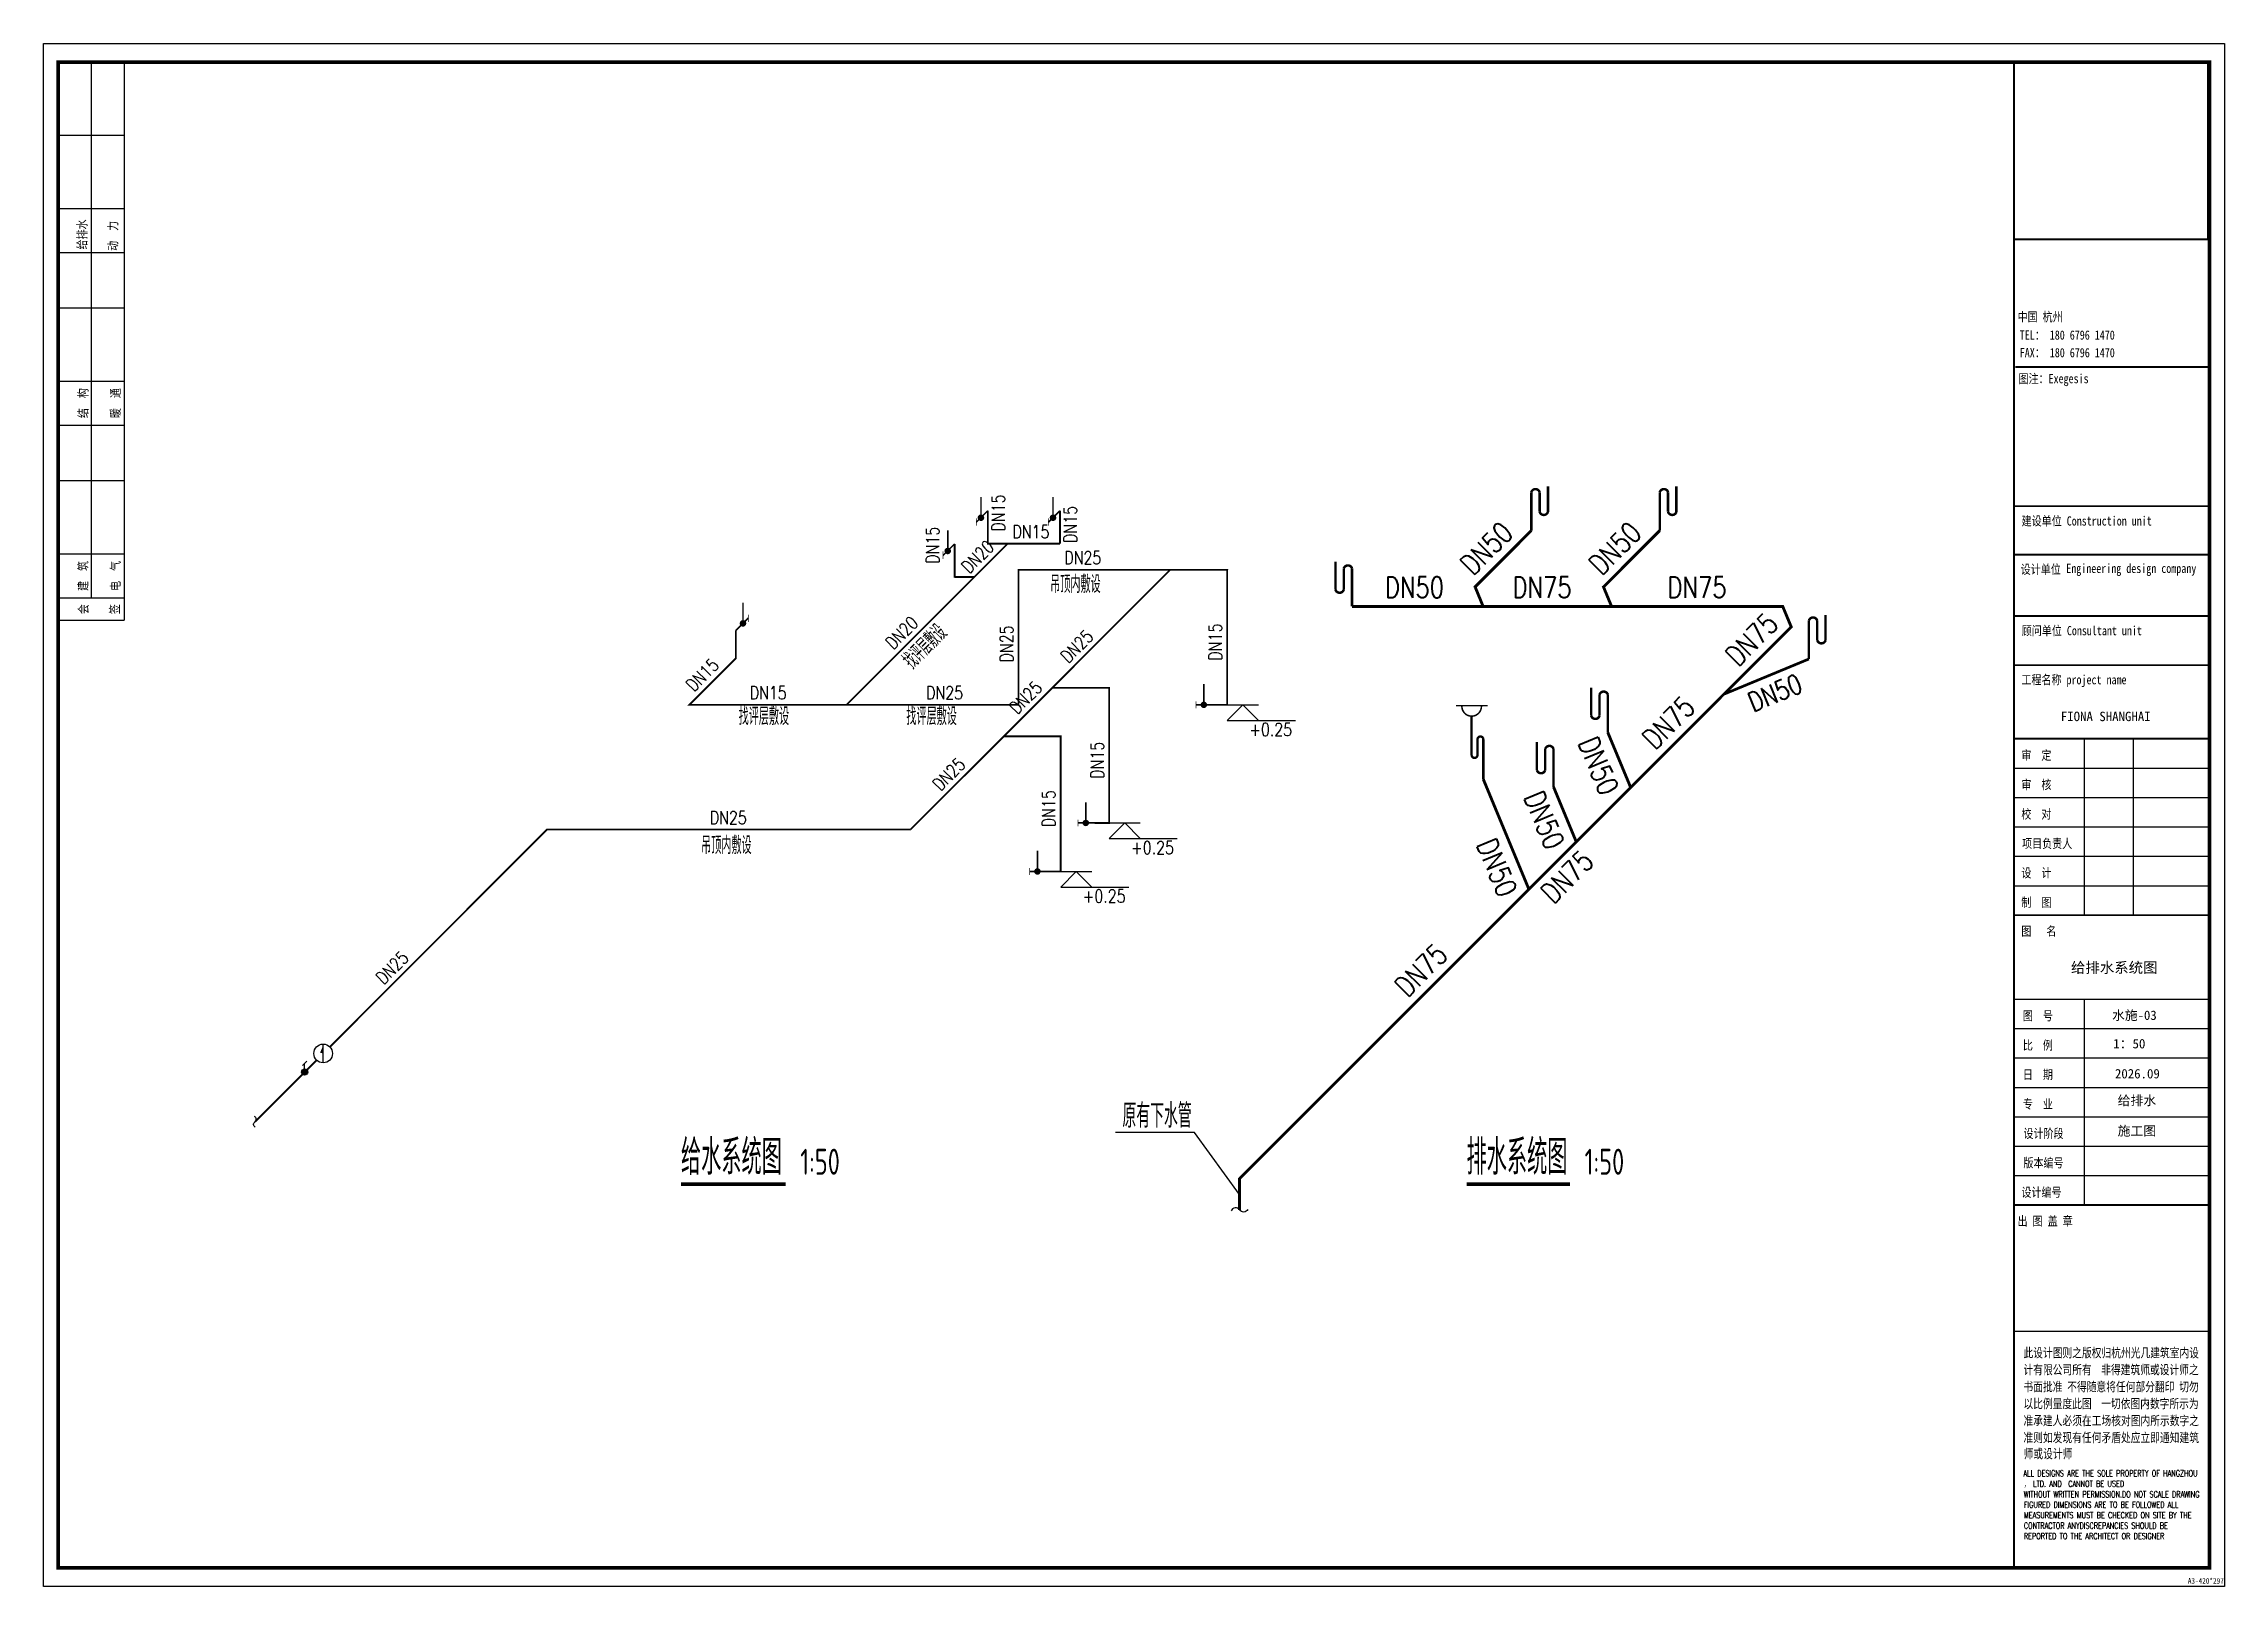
# Model space of a CAD drawing. Header units: millimetres. Extents: x -42850 to 60853, y 3819 to 26094.
# Drawn here: x 39853 to 60853, y 11244 to 26094 of the extents above; entities that cross this region are included whole.
import ezdxf

# ---------------------------------------------------------------- set-up
doc = ezdxf.new("R2010")
doc.units = ezdxf.units.MM
doc.header["$LTSCALE"] = 200
doc.linetypes.add('{ Gas Line }', pattern=[0])
for name, color, linetype in [('DIM_SYMB', 3, 'Continuous'), ('DIM_污水', 3, 'Continuous'), ('DIM_给水', 3, 'Continuous'), ('EQUIP_废水', 7, 'Continuous'), ('EQUIP_污水', 7, 'Continuous'), ('EQUIP_给水', 7, 'Continuous'), ('FF-HIGH-CABINET 2-固定家具(不落地、到顶)', 30, 'Continuous'), ('PIPE-废水', 31, 'TG_F'), ('PIPE-给水', 3, 'TG_J'), ('TEXT', 12, 'Continuous'), ('TEXT_废水', 7, 'Continuous'), ('TEXT_给水', 7, 'Continuous'), ('TK', 4, 'Continuous'), ('TWT_TEXT', 7, 'Continuous'), ('VALVE_给水', 7, 'Continuous'), ('ZS-图框', 144, 'Continuous')]:
    doc.layers.add(name, color=color, linetype=linetype)
doc.layers.add('图框', color=251, linetype='Continuous', lineweight=9)
doc.styles.add('-宋体', font='', dxfattribs={"width": 0.8})
doc.styles.add('1', font='', dxfattribs={"width": 1.2})
doc.styles.add('_TWT_DIM_ELE', font='SIMPLEX', dxfattribs={"width": 0.8, "height": 2.5, "bigfont": 'HZTXT'})
doc.styles.add('_TWT_PIPEDN', font='SIMPLEX', dxfattribs={"width": 0.8, "height": 2.5, "bigfont": 'HZTXT'})
doc.styles.add('HZ', font='FSGB2312.ttf')
doc.styles.add('HZTXT', font='')
doc.styles.add('SM', font='simplex_.ttf', dxfattribs={"width": 0.7})
doc.styles.get("Standard").update_dxf_attribs({"font": 'gbenor.shx', "width": 0.8, "bigfont": 'gbcbig.shx'})
doc.styles.add('TG_LINETYPE', font='SIMPLEX', dxfattribs={"width": 0.8, "height": 2.5, "bigfont": 'HZTXT'})
doc.styles.add('宋', font='', dxfattribs={"width": 0.75})
doc.styles.add('宋体', font='')
doc.styles.add('黑体', font='simhei.ttf')
doc.styles.get('-宋体').set_extended_font_data('SimSun')
doc.styles.get('1').set_extended_font_data('SimSun')
doc.styles.get('HZTXT').set_extended_font_data('SimSun')
doc.styles.get('宋').set_extended_font_data('SimSun')
doc.styles.get('宋体').set_extended_font_data('SimSun')
doc.linetypes.add('TG_F', pattern='A,2,-0.3,["F",TG_LINETYPE,S=0.1,R=0,X=-0.23,Y=-0.15],0', length=2.3)
doc.linetypes.add('TG_J', pattern='A,2,-0.3,["J",TG_LINETYPE,S=0.1,R=0,X=-0.23,Y=-0.15],0', length=2.3)

msp = doc.modelspace()

# ---------------------------------------------------------------- texts
at = {"layer": 'DIM_SYMB', "color": 7, "width": 0.8}
for s, height, p in [('给水系统图', 337.6, (45990, 15207)), ('排水系统图', 337.6, (53555, 15207)), ('1:50', 250, (47139, 15207)), ('1:50', 250, (54692, 15207))]:
    msp.add_text(s, height=height, dxfattribs=at).set_placement(p)
at = {"layer": 'DIM_污水', "color": 7, "width": 0.8}
msp.add_text('原有下水管', height=231.5, dxfattribs=at).set_placement((50242, 15660))
at = {"layer": 'DIM_给水', "color": 7, "style": '_TWT_DIM_ELE', "width": 0.8}
for p in [(51464, 19430), (50326, 18293), (49860, 17826)]:
    msp.add_text('+0.25', height=125, dxfattribs=at).set_placement(p)
at = {"layer": 'TEXT', "color": 2, "style": '宋体'}
for s, height, p in [('给排水系统图', 101.8, (59376, 17150, -212)), ('水施-03', 90, (59772, 16697, -212))]:
    msp.add_text(s, height=height, dxfattribs=at).set_placement(p)
at = {"layer": 'TEXT_废水', "style": '_TWT_PIPEDN', "width": 0.8}
for s, height, rotation, p in [('DN50', 200, 45, (53617, 20964)), ('DN50', 200, 45, (54854, 20964)), ('DN75', 200, 45, (56170, 20087)), ('DN50', 187.5, 22.5, (56315, 19657)), ('DN75', 200, 45, (55369, 19286)), ('DN50', 200, 292.5, (54626, 19368)), ('DN50', 200, 292.5, (54103, 18845)), ('DN50', 200, 292.5, (53647, 18388)), ('DN75', 200, 45, (54392, 17803)), ('DN75', 200, 45, (52986, 16903))]:
    msp.add_text(s, height=height, rotation=rotation, dxfattribs=at).set_placement(p)
for s, p in [('DN50', (52769, 20761)), ('DN75', (53998, 20761)), ('DN75', (55490, 20761))]:
    msp.add_text(s, height=200, dxfattribs=at).set_placement(p)
at = {"layer": 'TEXT_给水', "style": '_TWT_PIPEDN', "width": 0.8}
for s, rotation, p in [('DN15', 90, (49109, 21399)), ('DN15', 90, (49803, 21289)), ('DN15', 90, (48476, 21089)), ('DN20', 45, (48766, 20986)), ('DN20', 45, (48035, 20254)), ('DN25', 90, (49188, 20139)), ('DN25', 45, (49721, 20123)), ('DN15', 90, (51198, 20157)), ('DN15', 45, (46115, 19848)), ('DN25', 45, (49228, 19631)), ('DN15', 90, (50061, 19019)), ('DN25', 45, (48489, 18892)), ('DN15', 90, (49595, 18553)), ('DN25', 45, (43128, 17030))]:
    msp.add_text(s, height=125, rotation=rotation, dxfattribs=at).set_placement(p)
for s, p in [('DN15', (49183, 21334)), ('DN25', (49682, 21083)), ('DN15', (46652, 19783)), ('DN25', (48351, 19783)), ('DN25', (46268, 18582))]:
    msp.add_text(s, height=125, dxfattribs=at).set_placement(p)
at = {"layer": 'TWT_TEXT', "width": 0.8}
for s, p in [('吊顶内敷设', (49546, 20807)), ('找评层敷设', (46546, 19535, -1433)), ('找评层敷设', (48161, 19535, -1433)), ('吊顶内敷设', (46185, 18294))]:
    msp.add_text(s, height=168.8, dxfattribs=at).set_placement(p)
msp.add_text('找评层敷设', height=168.8, rotation=45, dxfattribs=at).set_placement((48225, 20062, -1433))
at = {"layer": '图框', "color": 2, "linetype": '{ Gas Line }', "style": 'HZTXT'}
for s, height, p in [('FIONA SHANGHAI', 90.84, (59278, 19573, -212)), ('1：50', 90.8, (59783, 16423, -212)), ('2026.09', 90.8, (59799, 16134, -212))]:
    msp.add_text(s, height=height, dxfattribs=at).set_placement(p)

# ---------------------------------------------------------------- blocks, each defined once
blk = doc.blocks.new('bhgfdghdfgherger')
at = {"color": 1, "linetype": 'ByBlock'}
blk.add_lwpolyline([(4608.34, -993.67), (4608.34, -696.67), (5028.34, -696.67), (5028.34, -993.67)], close=True, dxfattribs=at)
at = {"layer": 'TK', "color": 8}
for p, q in [((4617.54, -803.43), (4617.54, -700.21)), ((4623.9, -807.67), (4623.9, -700.21)), ((4623.9, -714.35), (4611.17, -714.35)), ((4623.9, -728.49), (4611.17, -728.49)), ((4623.9, -736.97), (4611.17, -736.97)), ((4623.9, -747.58), (4611.17, -747.58)), ((4623.9, -761.72), (4611.17, -761.72)), ((4623.9, -770.2), (4611.17, -770.2)), ((4623.9, -770.2), (4611.17, -770.2)), ((4623.9, -780.81), (4611.17, -780.81)), ((4623.9, -794.95), (4611.17, -794.95)), ((4623.9, -803.43), (4611.17, -803.43)), ((5001.31, -830.47, -8.49), (5001.31, -864.44, -8.49)), ((5010.75, -830.47, -8.49), (5010.75, -864.44, -8.49)), ((4987.99, -836.13, 6.37), (5025.67, -836.13, 6.37)), ((4987.99, -841.79, -8.49), (5025.67, -841.79, -8.49)), ((4987.99, -847.45, -23.36), (5025.67, -847.45, -23.36)), ((4987.99, -853.12, -21.24), (5025.67, -853.12, -21.24)), ((4987.99, -858.78, -19.11), (5025.67, -858.78, -19.11)), ((4987.99, -880.61, -16.99), (5025.67, -880.61, -16.99)), ((5001.31, -880.61), (5001.31, -920.25)), ((4987.99, -886.28, -4.25), (5025.67, -886.28, -4.25)), ((4987.99, -891.94), (5025.67, -891.94)), ((4987.99, -897.6, -4.25), (5025.67, -897.6, -4.25)), ((4987.99, -903.27, -4.25), (5025.67, -903.27, -4.25)), ((4987.99, -908.93, -2.12), (5025.67, -908.93, -2.12)), ((4987.99, -914.59), (5025.67, -914.59)), ((4987.82, -944.51, -0.13), (5025.5, -944.51, -0.13))]:
    blk.add_line(p, q, dxfattribs=at)
for points, const_width in [([(5025.5, -882.89), (5025.5, -700.21), (4611.17, -700.21), (4611.17, -990.08), (5025.5, -990.08), (5025.5, -882.89)], 0.707), ([(4623.9, -807.67), (4611.17, -807.67), (4611.17, -700.21), (4623.9, -700.21)], 0.247), ([(4987.82, -700.21), (4987.82, -990.42)], 0.354), ([(4988.05, -758.92), (5025.73, -758.92)], 0.354), ([(4987.99, -864.44), (5025.67, -864.44)], 0.354), ([(4987.99, -920.25), (5025.67, -920.25)], 0.354)]:
    blk.add_lwpolyline(points, dxfattribs=dict(at, const_width=const_width))
at = {"layer": 'TK', "color": 8, "const_width": 0.354}
blk.add_lwpolyline([(4987.82, -700.21), (5025.17, -700.21), (5025.17, -734.35), (4987.82, -734.35)], close=True, dxfattribs=at)
at = {"layer": 'TK', "color": 8, "const_width": 0.354, "elevation": 14.86}
for points in [[(4987.82, -785.73), (5025.5, -785.73)], [(4987.82, -795.05), (5025.5, -795.05)], [(4987.82, -806.85), (5025.5, -806.85)], [(4987.82, -816.31), (5025.5, -816.31)], [(4987.82, -830.47), (5025.5, -830.47)]]:
    blk.add_lwpolyline(points, dxfattribs=at)
at = {"layer": 'TEXT', "color": 8, "style": '黑体', "width": 0.8}
for s, height, p in [('给排水', 1.767, (4616.62, -736.29)), ('动  力', 1.767, (4622.55, -736.57)), ('结  构', 1.767, (4616.81, -768.77)), ('暖  通', 1.767, (4623.05, -768.77)), ('建  筑', 1.767, (4616.81, -802.04)), ('电  气', 1.767, (4623.05, -802.04)), ('会', 1.77, (4616.89, -806.51)), ('签', 1.77, (4622.92, -806.51))]:
    blk.add_text(s, height=height, rotation=90, dxfattribs=at).set_placement(p)
at = {"layer": 'TEXT', "color": 8, "width": 0.8}
for s, height, style, p in [('中国 杭州 ', 1.77, '-宋体', (4988.51, -750.14)), ('TEL： 180 6796 1470 ', 1.7696, '-宋体', (4988.93, -753.66)), (' FAX： 180 6796 1470', 1.7696, '-宋体', (4987.97, -757.05)), ('图注：Exegesis', 1.7696, '-宋体', (4988.69, -762.04)), ('建设单位 Construction unit', 1.7696, '-宋体', (4989.29, -789.44, 3.2)), ('设计单位 ', 1.77, '-宋体', (4989.11, -798.75, 6.37)), ('Engineering design company ', 1.7696, '-宋体', (4997.89, -798.58, 6.37)), ('顾问单位 Consultant unit', 1.7696, '-宋体', (4989.32, -810.56, 6.37)), ('工程名称 project name', 1.7696, '-宋体', (4989.25, -820.01, 6.37)), ('审  定', 1.77, '-宋体', (4989.24, -834.55, -24.42)), ('审  核', 1.77, '-宋体', (4989.24, -840.21, -22.3)), ('校  对', 1.77, '-宋体', (4989.24, -845.88, -20.17)), ('项目负责人', 1.77, '-宋体', (4989.38, -851.54, -18.05)), ('设  计', 1.77, '-宋体', (4989.24, -857.2, -32.91)), ('制  图', 1.77, '-宋体', (4989.24, -862.86, -30.79)), ('图   名', 1.77, '-宋体', (4989.23, -868.42, -16.99)), ('图  号', 1.77, '-宋体', (4989.53, -884.7, -32.91)), ('比  例', 1.77, '-宋体', (4989.53, -890.36, -20.17)), ('日  期', 1.77, '-宋体', (4989.53, -896.02, -20.17)), ('专  业', 1.77, '-宋体', (4989.53, -901.69, -20.17)), ('设计阶段', 1.77, '-宋体', (4989.64, -907.35, -15.93)), ('版本编号', 1.77, '-宋体', (4989.64, -913.01, -13.8)), ('设计编号', 1.77, '-宋体', (4989.25, -918.68, -11.68)), ('出 图 盖 章', 1.77, '-宋体', (4988.51, -924.23, 2.12)), ('A3-420*297', 1.062, '1', (5021.3, -993.14))]:
    blk.add_text(s, height=height, dxfattribs=dict(at, style=style)).set_placement(p)
at = {"layer": 'ZS-图框', "color": 8}
for s, height, style, width, p in [('此设计图则之版权归杭州光几建筑室内设', 1.7887, '宋', 0.75, (4989.64, -949.59, 0.04)), ('计有限公司所有  非得建筑师或设计师之', 1.7887, '宋', 0.75, (4989.64, -952.85, 0.04)), ('.', 1.93, 'HZ', 0.75, (5013.6, -952.95, 0.02)), ('书面批准 不得随意将任何部分翻印 切勿', 1.7887, '宋', 0.75, (4989.64, -956.12, 0.04)), ('以比例量度此图  一切依图内数字所示为', 1.7887, '宋', 0.75, (4989.64, -959.38, 0.04)), ('准承建人必须在工场核对图内所示数字之', 1.7887, '宋', 0.75, (4989.64, -962.65, 0.04)), (',', 1.93, 'HZ', 0.75, (5013.34, -958.46, 0.02)), ('准则如发现有任何矛盾处应立即通知建筑', 1.7887, '宋', 0.75, (4989.64, -965.91, 0.04)), ('师或设计师  ', 1.789, '宋', 0.75, (4989.67, -969.02, 0.04)), ('ALL DESIGNS ARE THE SOLE PROPERTY OF HANGZHOU', 1.1745, 'SM', 0.7, (4989.65, -972.5, 0.04)), ('， LTD. AND  CANNOT BE USED', 1.1745, 'SM', 0.7, (4989.72, -974.51, 0.04)), ('WITHOUT WRITTEN PERMISSION.DO NOT SCALE DRAWING ', 1.1745, 'SM', 0.7, (4989.72, -976.53, 0.04)), ('FIGURED DIMENSIONS ARE TO BE FOLLOWED ALL ', 1.1745, 'SM', 0.7, (4989.72, -978.54, 0.04)), ('CONTRACTOR ANYDISCREPANCIES SHOULD BE ', 1.1745, 'SM', 0.7, (4989.72, -982.57, 0.04)), ('MEASUREMENTS MUST BE CHECKED ON SITE BY THE ', 1.1745, 'SM', 0.7, (4989.72, -980.55, 0.04)), ('REPORTED TO THE ARCHITECT OR DESIGNER', 1.1745, 'SM', 0.7, (4989.72, -984.58, 0.04))]:
    blk.add_text(s, height=height, dxfattribs=dict(at, style=style, width=width)).set_placement(p)
at = {"layer": '图框', "color": 2, "linetype": '{ Gas Line }', "style": 'HZTXT'}
for s, p in [('给排水', (5007.78, -901.03)), ('施工图', (5007.78, -906.88))]:
    blk.add_text(s, height=1.817, dxfattribs=at).set_placement(p)
blk = doc.blocks.new('$TwtSys$00000132')
at = {"elevation": 0}
blk.add_lwpolyline([(7, -101, -0.575183), (0, 0, 0.604745), (-11, 101, 16.924828)], format="xyb", dxfattribs=at)
blk = doc.blocks.new('$ATTACHMENT$00000055')
at = {"const_width": 30}
blk.add_lwpolyline([(0, 0), (0, 456, 0.75), (-100, 456), (-100, 202, -0.75), (-200, 202), (-200, 540)], format="xyb", dxfattribs=at)
blk = doc.blocks.new('$ATTACHMENT$00000056')
at = {"const_width": 30}
blk.add_lwpolyline([(0, 0), (0, 462, -0.75), (100, 462), (100, 227, 0.749772), (200, 225), (200, 531)], format="xyb", dxfattribs=at)
blk = doc.blocks.new('$VALVE$00000499')
for p, q in [((35, 35), (98, 98)), ((48, 98), (147, 98))]:
    blk.add_line(p, q)
at = {"const_width": 49.6}
blk.add_lwpolyline([(25, 0, 1), (-25, 0, 1)], format="xyb", close=True, dxfattribs=at)
blk.add_circle((0, 0), 50)
for p in [(-50, 0), (50, 0)]:
    blk.add_point(p)
blk = doc.blocks.new('$VALVE$00000602')
blk.add_line((-93, -93), (93, 93))
blk.add_lwpolyline([(93, 93, 0, 50, 0), (-13, 22, 50, 50, 0)], format="xyseb")
blk.add_circle((0, 0), 150)
for p in [(-150, 0), (150, 0)]:
    blk.add_point(p)
blk = doc.blocks.new('$ATTACHMENT$00000125')
for points, const_width in [([(0, 0), (320, 0)], 30), ([(170, 0), (170, 400)], 30), ([(320, -65), (320, 65)], 15)]:
    blk.add_lwpolyline(points, dxfattribs=dict(const_width=const_width))
at = {"const_width": 62.5}
blk.add_lwpolyline([(139, 0, -1), (201, 0, -1)], format="xyb", close=True, dxfattribs=at)
at = {"style": 'HZ', "width": 0.7, "flags": 1}
for tag in ['UNIT', 'SPEC', 'WHAT']:
    blk.add_attdef(tag, (0, 0), '', height=0.001, dxfattribs=at)
blk = doc.blocks.new('$ATTACHMENT$00000127')
for points, const_width in [([(137, 136), (137, 536)], 30), ([(0, 0), (241, 241)], 30), ([(241, 306), (241, 163)], 15)]:
    blk.add_lwpolyline(points, dxfattribs=dict(const_width=const_width))
at = {"const_width": 62.5}
blk.add_lwpolyline([(169, 136, -1), (106, 136, -1)], format="xyb", close=True, dxfattribs=at)
blk = doc.blocks.new('$ATTACHMENT$00000126')
for points, const_width in [([(0, 0), (-223, -223)], 30), ([(-133, -136), (-133, 264)], 30), ([(-223, -288), (-223, -146)], 15)]:
    blk.add_lwpolyline(points, dxfattribs=dict(const_width=const_width))
at = {"const_width": 62.5}
blk.add_lwpolyline([(-102, -136, -1), (-165, -136, -1)], format="xyb", close=True, dxfattribs=at)
blk = doc.blocks.new('$ATTACHMENT$00000196')
blk.add_line((53, 944), (-347, 944))
for points, const_width in [([(-25, 944, -1.067664), (-275, 944)], 20), ([(0, 0), (0, 512, 1), (-75, 512), (-75, 312, -1), (-150, 312), (-150, 810)], 30)]:
    blk.add_lwpolyline(points, format="xyb", dxfattribs=dict(const_width=const_width))
at = {"style": 'HZ', "flags": 1}
for tag in ['WHAT', 'SPEC', 'UNIT']:
    blk.add_attdef(tag, (-150, 810), '', height=0.001, dxfattribs=at)

# ---------------------------------------------------------------- hatches: boundary and pattern name
at = {"layer": 'PIPE-废水'}
for points in [[(53638, 20865), (53628, 20875), (53621, 20869)], [(53638, 20865), (53625, 20860), (53621, 20869)], [(54874, 20865), (54864, 20875), (54858, 20869)], [(54874, 20865), (54861, 20860), (54858, 20869)], [(56600, 20677), (56600, 20691), (56610, 20691)], [(56600, 20677), (56613, 20683), (56610, 20691)], [(56682, 20480), (56695, 20485), (56698, 20477)], [(56682, 20480), (56692, 20470), (56698, 20477)], [(51369, 15168), (51359, 15177), (51355, 15173)], [(51369, 15168), (51355, 15168), (51355, 15173)]]:
    msp.add_hatch(color=256, dxfattribs=at).paths.add_polyline_path(points)
at = {"layer": 'PIPE-给水'}
for points in [[(48946, 21281), (48946, 21273), (48937, 21273)], [(48946, 21281), (48937, 21281), (48937, 21273)], [(49240, 21030), (49240, 21039), (49232, 21039)], [(49240, 21030), (49232, 21030), (49232, 21039)], [(51251, 21030), (51251, 21039), (51260, 21039)], [(51251, 21030), (51260, 21030), (51260, 21039)], [(48626, 20961), (48626, 20953), (48618, 20953)], [(48626, 20961), (48618, 20961), (48618, 20953)], [(46519, 20178), (46525, 20172), (46528, 20174)], [(46519, 20178), (46528, 20178), (46528, 20174)], [(50114, 19893), (50114, 19901), (50122, 19901)], [(50114, 19893), (50122, 19893), (50122, 19901)], [(46071, 19730), (46065, 19736), (46050, 19721)], [(46071, 19730), (46071, 19721), (46050, 19721)], [(49240, 19730), (49240, 19721), (49249, 19721)], [(49240, 19730), (49249, 19730), (49249, 19721)], [(51251, 19730), (51260, 19730), (51260, 19721)], [(51251, 19730), (51251, 19721), (51260, 19721)], [(49647, 19426), (49647, 19435), (49656, 19435)], [(49647, 19426), (49656, 19426), (49656, 19435)], [(44701, 18530), (44695, 18536), (44698, 18538)], [(44701, 18530), (44701, 18538), (44698, 18538)], [(48201, 18530), (48207, 18523), (48205, 18521)], [(48201, 18530), (48201, 18521), (48205, 18521)], [(50114, 18593), (50122, 18593), (50122, 18584)], [(50114, 18593), (50114, 18584), (50122, 18584)], [(49647, 18126), (49656, 18126), (49656, 18118)], [(49647, 18126), (49647, 18118), (49656, 18118)]]:
    msp.add_hatch(color=256, dxfattribs=at).paths.add_polyline_path(points)

# ---------------------------------------------------------------- linework, layer by layer
at = {"layer": 'DIM_SYMB', "const_width": 35}
for points in [[(45990, 15115), (46999, 15115)], [(53555, 15115), (54552, 15115)]]:
    msp.add_lwpolyline(points, dxfattribs=at)
at = {"layer": 'DIM_污水'}
for p, q in [((50936, 15612), (50175, 15612)), ((51369, 15018), (50936, 15612))]:
    msp.add_line(p, q, dxfattribs=at)
at = {"layer": 'DIM_给水'}
for p, q in [((51191, 19730), (51551, 19730)), ((51401, 19730), (51251, 19580)), ((51251, 19580), (51907, 19580)), ((51401, 19730), (51551, 19580)), ((50054, 18593), (50414, 18593)), ((50264, 18593), (50114, 18443)), ((50264, 18593), (50414, 18443)), ((50114, 18443), (50770, 18443)), ((49588, 18126), (49947, 18126)), ((49797, 18126), (49647, 17976)), ((49797, 18126), (49947, 17976)), ((49647, 17976), (50304, 17976))]:
    msp.add_line(p, q, dxfattribs=at)
at = {"layer": 'PIPE-废水'}
for points, const_width in [([(53638, 20865), (54179, 21407)], 28), ([(54874, 20865), (55416, 21407)], 28), ([(53638, 20865), (53715, 20677)], 28), ([(54874, 20865), (54952, 20677)], 28), ([(52453, 20677), (53715, 20677)], 28), ([(53715, 20677), (54952, 20677)], 28), ([(54952, 20677), (56600, 20677)], 28), ([(56600, 20677), (56682, 20480)], 28), ([(56033, 19832), (56682, 20480)], 26.2), ([(56033, 19832), (56852, 20171)], 26.2), ([(55136, 18934), (56033, 19832)], 26.2), ([(54916, 19463), (55136, 18934)], 28), ([(51369, 15168), (55136, 18934)], 28), ([(53717, 19013), (54156, 17954)], 28), ([(54393, 18940), (54612, 18411)], 28), ([(51369, 14868), (51369, 15168)], 28)]:
    msp.add_lwpolyline(points, dxfattribs=dict(at, const_width=const_width))
at = {"layer": 'PIPE-给水', "const_width": 17.5}
for points in [[(48946, 21281), (48946, 21599)], [(49640, 21281), (49640, 21599)], [(48626, 20961), (48626, 21279)], [(48816, 20961), (49136, 21281)], [(48946, 21281), (49136, 21281)], [(49136, 21281), (49640, 21281)], [(49098, 19426), (50702, 21030)], [(49240, 21030), (50702, 21030)], [(49240, 19730), (49240, 21030)], [(50702, 21030), (51251, 21030)], [(51251, 19730), (51251, 21030)], [(47585, 19730), (48816, 20961)], [(48626, 20961), (48816, 20961)], [(46519, 20178), (46519, 20446)], [(46071, 19730), (46519, 20178)], [(49564, 19893), (50114, 19893)], [(50114, 18593), (50114, 19893)], [(46071, 19730), (47585, 19730)], [(47585, 19730), (49240, 19730)], [(48201, 18530), (49098, 19426)], [(49098, 19426), (49647, 19426)], [(49647, 18126), (49647, 19426)], [(42609, 16437), (44701, 18530)], [(44701, 18530), (48201, 18530)], [(41888, 15716), (42345, 16173)], [(42388, 16216), (42482, 16310)]]:
    msp.add_lwpolyline(points, dxfattribs=at)
at = {"layer": 'PIPE-给水', "ltscale": 5, "const_width": 17.5}
for points in [[(51251, 19730), (51111, 19730)], [(50114, 18593), (49974, 18593)], [(49647, 18126), (49508, 18126)]]:
    msp.add_lwpolyline(points, dxfattribs=at)

# ---------------------------------------------------------------- block references
at = {"layer": 'EQUIP_废水', "xscale": 0.8, "yscale": 0.8, "zscale": 0.8, "rotation": 90}
msp.add_blockref('$TwtSys$00000132', (51369, 14868), dxfattribs=at)
at = {"layer": 'EQUIP_污水'}
for name, p, xscale, yscale, zscale in [('$ATTACHMENT$00000056', (54179, 21407), 0.8, 0.8, 0.8), ('$ATTACHMENT$00000056', (55416, 21407), 0.8, 0.8, 0.8), ('$ATTACHMENT$00000055', (52453, 20677), 0.8, 0.8, 0.8), ('$ATTACHMENT$00000056', (56852, 20171), 0.8, 0.8, 0.8), ('$ATTACHMENT$00000055', (54916, 19463), 0.8, 0.8, 0.8), ('$ATTACHMENT$00000196', (53717, 19013), 0.75, 0.75, 0.75), ('$ATTACHMENT$00000055', (54393, 18940), 0.8, 0.8, 0.8)]:
    msp.add_blockref(name, p, dxfattribs=dict(at, xscale=xscale, yscale=yscale, zscale=zscale))
at = {"layer": 'EQUIP_给水', "yscale": 0.5, "zscale": 0.5}
for name, p, xscale in [('$ATTACHMENT$00000126', (48946, 21599), 0.5), ('$ATTACHMENT$00000126', (49640, 21599), 0.5), ('$ATTACHMENT$00000126', (48626, 21279), 0.5), ('$ATTACHMENT$00000127', (46519, 20446), 0.5), ('$ATTACHMENT$00000125', (51111, 19730), -0.5), ('$ATTACHMENT$00000125', (49974, 18593), -0.5), ('$ATTACHMENT$00000125', (49508, 18126), -0.5), ('$TwtSys$00000132', (41888, 15716), 0.5)]:
    msp.add_blockref(name, p, dxfattribs=dict(at, xscale=xscale))
at = {"layer": 'FF-HIGH-CABINET 2-固定家具(不落地、到顶)', "color": 30, "xscale": 50, "yscale": 50, "zscale": 50}
msp.add_blockref('bhgfdghdfgherger', (-190564, 60928), dxfattribs=at)
at = {"layer": 'VALVE_给水', "xscale": 0.6, "yscale": 0.6, "zscale": 0.6, "rotation": 44.99999999999997}
for name, p in [('$VALVE$00000602', (42545, 16374)), ('$VALVE$00000499', (42366, 16195))]:
    msp.add_blockref(name, p, dxfattribs=at)

msp.set_redraw_order([(e.dxf.handle, doc.entitydb.next_handle()) for e in msp.query("TEXT MTEXT ATTDEF DIMENSION ARC_DIMENSION")])  # texts and dimensions are drawn at this point

doc.saveas('drawing.dxf')
